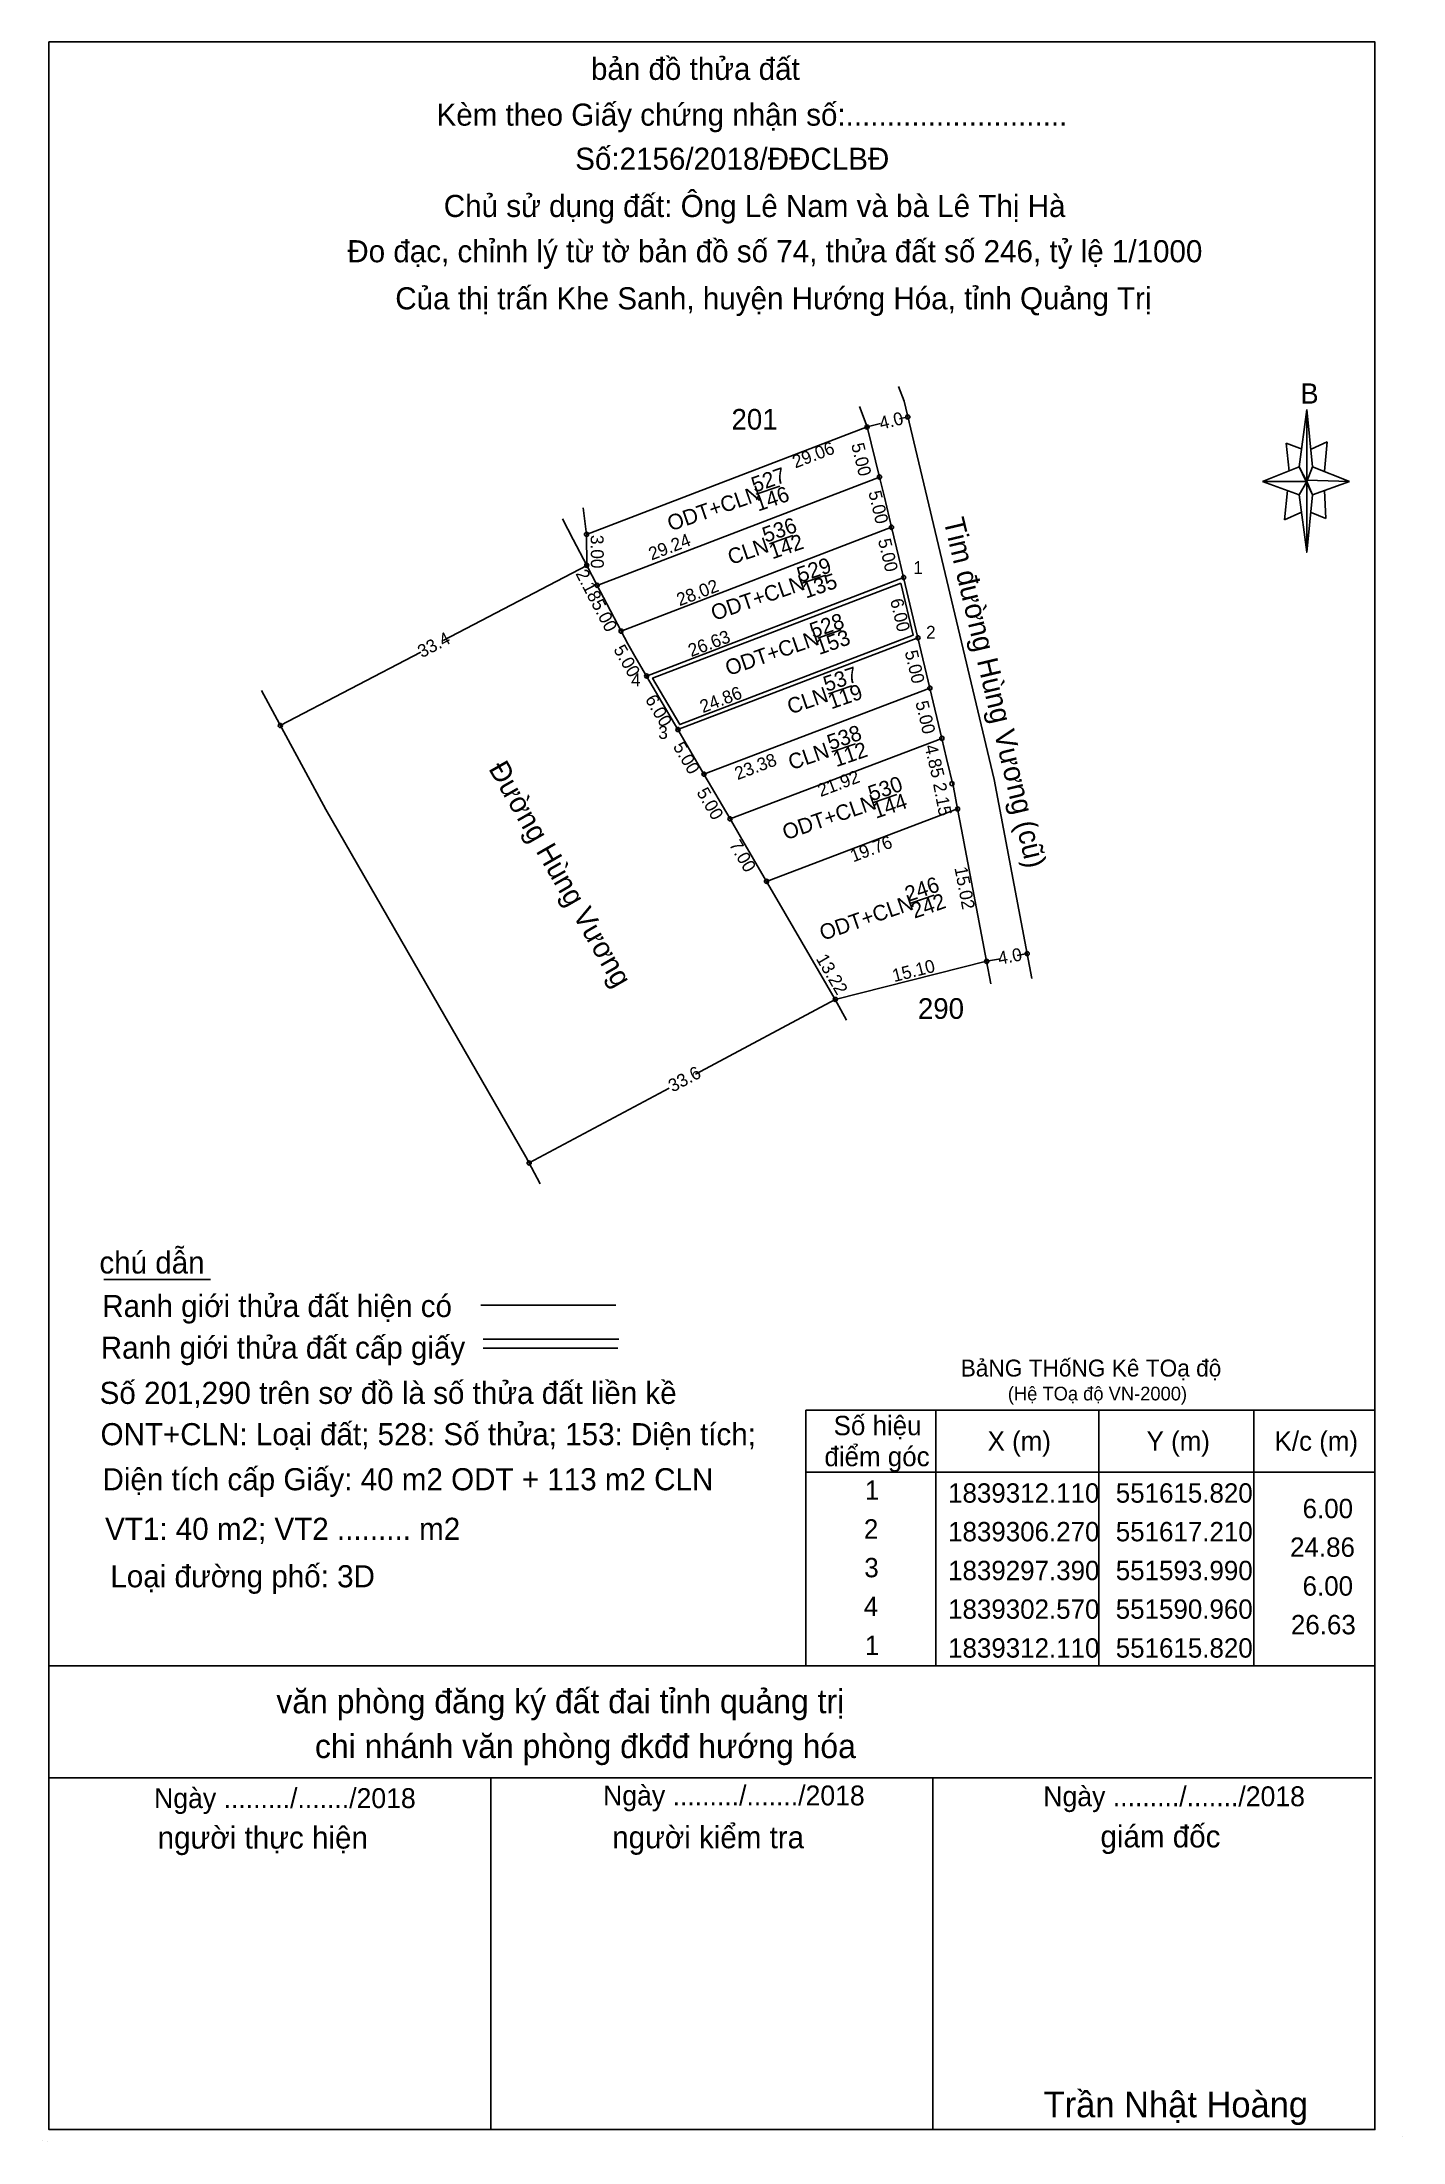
# Model space of a CAD drawing. Extents: x 549542 to 551639, y 1839142 to 1839580.
# Drawn here: x 550073.3 to 550205, y 1839142.1 to 1839345.4 of the extents above; entities that cross this region are included whole.
import ezdxf

# ---------------------------------------------------------------- set-up
doc = ezdxf.new("R2010")
doc.units = 0
for name, color, linetype in [('Level 1', 7, 'Continuous'), ('Level 10', 7, 'Continuous'), ('Level 17', 7, 'Continuous'), ('Level 5', 7, 'Continuous'), ('Level 55', 7, 'Continuous'), ('Level 6', 7, 'Continuous'), ('Level 63', 7, 'Continuous')]:
    doc.layers.add(name, color=color, linetype=linetype)

msp = doc.modelspace()

# ---------------------------------------------------------------- texts
at = {"layer": 'Level 1'}
for s, p in [('527', (550142.26, 1839301.73)), ('ODT+CLN', (550134.13, 1839297.99)), ('146', (550142.59, 1839299.9)), ('536', (550143.32, 1839296.88)), ('CLN', (550139.97, 1839294.73)), ('142', (550143.97, 1839295.28)), ('ODT+CLN', (550138.35, 1839289.32)), ('529', (550146.66, 1839293.01)), ('135', (550147.22, 1839291.48)), ('528', (550147.9, 1839287.62)), ('ODT+CLN', (550139.73, 1839283.99)), ('153', (550148.49, 1839286.02)), ('537', (550149.22, 1839282.44)), ('CLN', (550145.72, 1839280.26)), ('119', (550149.67, 1839280.76)), ('CLN', (550145.82, 1839274.87)), ('538', (550149.59, 1839276.79)), ('112', (550150.15, 1839275.16)), ('530', (550153.55, 1839271.85)), ('ODT+CLN', (550145.26, 1839268.09)), ('144', (550153.99, 1839270.17)), ('246', (550157.1, 1839262.11)), ('ODT+CLN', (550148.85, 1839258.36)), ('242', (550157.72, 1839260.5))]:
    msp.add_text(s, height=1.5, rotation=19.0872, dxfattribs=at).set_placement(p)
for s, height, p in [('BảNG THốNG Kê TOạ độ ', 1.6387, (550162.19, 1839216.19)), ('(Hệ TOạ độ VN-2000)', 1.3252, (550166.75, 1839213.88))]:
    msp.add_text(s, height=height, dxfattribs=at).set_placement(p)
at = {"layer": 'Level 10'}
for s, p in [('201', (550140.02, 1839307.84)), ('290', (550158.05, 1839250.81))]:
    msp.add_text(s, height=2, dxfattribs=at).set_placement(p)
for s, height, rotation, p in [('4.0', 1.25, 13.8308, (550154.49, 1839307.83)), ('Tim đường Hùng Vương (cũ)', 2, 283.3826, (550160.52, 1839299.06)), ('33.4', 1.25, 27.607, (550110.07, 1839285.71)), ('Đường Hùng Vương', 2, 299.8951, (550116.47, 1839275.03)), ('4.0', 1.25, 10.6902, (550165.92, 1839256.05)), ('33.6', 1.25, 28.1297, (550134.33, 1839243.67))]:
    msp.add_text(s, height=height, rotation=rotation, dxfattribs=at).set_placement(p)
at = {"layer": 'Level 5'}
for s, height, p in [('bản đồ thửa đất', 2.1375, (550126.43, 1839341.69)), ('Kèm theo Giấy chứng nhận số:...........................', 2.1375, (550111.49, 1839337.26)), ('Số:2156/2018/ĐĐCLBĐ', 2.14, (550124.9, 1839332.99)), ('Chủ sử dụng đất: Ông Lê Nam và bà Lê Thị Hà', 2.14, (550112.19, 1839328.42)), ('Đo đạc, chỉnh lý từ tờ bản đồ số 74, thửa đất số 246, tỷ lệ 1/1000 ', 2.14, (550102.86, 1839324.04)), ('Của thị trấn Khe Sanh, huyện Hướng Hóa, tỉnh Quảng Trị', 2.14, (550107.5, 1839319.48)), ('B', 1.96, (550195.06, 1839310.36)), ('văn phòng đăng ký đất đai tỉnh quảng trị', 2.3084, (550096, 1839183.6)), ('chi nhánh văn phòng đkđđ hướng hóa', 2.3084, (550099.73, 1839179.26)), ('Ngày ........./......./2018', 1.9237, (550084.17, 1839174.42)), ('Ngày ........./......./2018', 1.9237, (550127.6, 1839174.68)), ('Ngày ........./......./2018', 1.9237, (550170.18, 1839174.6)), ('người thực hiện', 2.14, (550084.51, 1839170.5)), ('người kiểm tra', 2.1375, (550128.48, 1839170.53)), ('giám đốc', 2.138, (550175.71, 1839170.61)), ('Trần Nhật Hoàng', 2.4937, (550170.21, 1839144.49))]:
    msp.add_text(s, height=height, dxfattribs=at).set_placement(p)
at = {"layer": 'Level 6'}
for s, height, p in [('chú dẫn', 2.138, (550078.88, 1839226.16)), ('Ranh giới thửa đất hiện có ', 2.1375, (550079.16, 1839221.95)), ('Ranh giới thửa đất cấp giấy', 2.1375, (550079.01, 1839217.92)), ('Số 201,290 trên sơ đồ là số thửa đất liền kề', 2.14, (550078.9, 1839213.54)), ('ONT+CLN: Loại đất; 528: Số thửa; 153: Diện tích;', 2.14, (550078.99, 1839209.54)), ('Diện tích cấp Giấy: 40 m2 ODT + 113 m2 CLN', 2.14, (550079.18, 1839205.18)), ('VT1: 40 m2; VT2 ......... m2', 2.14, (550079.43, 1839200.38)), ('Loại đường phố: 3D', 2.14, (550079.94, 1839195.79))]:
    msp.add_text(s, height=height, dxfattribs=at).set_placement(p)
at = {"layer": 'Level 63'}
for s, height, rotation, p in [('29.06', 1.25, 20.9738, (550146.2, 1839304.08)), ('5.00', 1.25, 283.8972, (550151.59, 1839306.39)), ('5.00', 1.25, 283.5359, (550153.25, 1839301.78)), ('29.24', 1.25, 21.0009, (550132.29, 1839295.17)), ('3.00', 1.25, 270.382, (550126.4, 1839297.65)), ('5.00', 1.25, 283.5359, (550154.18, 1839297.14)), ('2.18', 1.249, 297.6238, (550124.9, 1839293.91)), ('28.02', 1.25, 21.0155, (550135, 1839290.74)), ('5.00', 1.25, 297.5396, (550126.42, 1839291.02)), ('6.00', 1.25, 283.3881, (550155.35, 1839291.34)), ('26.63', 1.25, 20.9943, (550136.12, 1839285.82)), ('5.00', 1.25, 299.5886, (550128.56, 1839286.58)), ('5.00', 1.25, 283.2864, (550156.77, 1839286.33)), ('6.00', 1.25, 300.3252, (550131.62, 1839281.74)), ('24.86', 1.249, 20.9283, (550137.25, 1839280.39)), ('5.00', 1.25, 283.4244, (550157.8, 1839281.44)), ('5.00', 1.25, 300.2564, (550134.32, 1839277.17)), ('23.38', 1.25, 20.8686, (550140.61, 1839273.91)), ('4.85', 1.25, 283.3487, (550158.68, 1839277.2)), ('21.92', 1.25, 20.8161, (550148.64, 1839272.27)), ('2.15', 1.25, 280.7344, (550159.51, 1839273.56)), ('5.00', 1.249, 300.2564, (550136.6, 1839272.74)), ('7.00', 1.25, 300.2623, (550139.74, 1839267.68)), ('19.76', 1.249, 20.7732, (550151.79, 1839265.95)), ('15.02', 1.25, 280.7861, (550161.58, 1839265.42)), ('13.22', 1.25, 300.1909, (550148.15, 1839256.64)), ('15.10', 1.25, 14.1467, (550155.75, 1839254.36))]:
    msp.add_text(s, height=height, rotation=rotation, dxfattribs=at).set_placement(p)
for s, height, p in [(' 1', 1.25, (550157.14, 1839293.86)), (' 2', 1.25, (550158.37, 1839287.6)), (' 4', 1.25, (550129.84, 1839282.99)), (' 3', 1.25, (550132.47, 1839277.91)), ('Số hiệu', 1.875, (550149.9, 1839210.51)), ('X (m)', 1.875, (550164.79, 1839209.01)), ('Y (m)', 1.875, (550180.17, 1839209.01)), ('K/c (m)', 1.875, (550192.55, 1839209.01)), ('điểm góc', 1.875, (550149.01, 1839207.51)), (' 1', 1.875, (550152.23, 1839204.26)), ('1839312.110', 1.8749, (550160.97, 1839203.98)), ('551615.820', 1.875, (550177.19, 1839203.98)), ('6.00', 1.875, (550195.26, 1839202.48)), (' 2', 1.875, (550152.13, 1839200.5)), ('1839306.270', 1.8749, (550160.97, 1839200.24)), ('551617.210', 1.875, (550177.19, 1839200.24)), ('24.86', 1.875, (550194.05, 1839198.74)), (' 3', 1.875, (550152.17, 1839196.76)), ('1839297.390', 1.8749, (550160.97, 1839196.48)), ('551593.990', 1.875, (550177.19, 1839196.48)), ('6.00', 1.875, (550195.26, 1839194.98)), (' 4', 1.875, (550152.12, 1839193)), ('1839302.570', 1.8749, (550160.97, 1839192.74)), ('551590.960', 1.875, (550177.19, 1839192.74)), ('26.63', 1.875, (550194.13, 1839191.24)), (' 1', 1.875, (550152.23, 1839189.24)), ('1839312.110', 1.8749, (550160.97, 1839188.98)), ('551615.820', 1.875, (550177.19, 1839188.98))]:
    msp.add_text(s, height=height, dxfattribs=at).set_placement(p)

# ---------------------------------------------------------------- linework, layer by layer
at = {"layer": 'Level 1'}
for centre in [(550157.07, 1839309.07), (550096.38, 1839279.2), (550168.62, 1839257.12), (550120.45, 1839236.86)]:
    msp.add_circle(centre, 0.2, dxfattribs=at)
at = {"layer": 'Level 10'}
for p, q in [((550156.71, 1839310.6), (550156.16, 1839312)), ((550153.13, 1839308.1), (550152.41, 1839310.09)), ((550156.71, 1839310.6), (550165.42, 1839273.99)), ((550126, 1839297.7), (550153.13, 1839308.1)), ((550154.42, 1839308.42), (550153.13, 1839308.1)), ((550153.13, 1839308.1), (550154.33, 1839303.25)), ((550157.07, 1839309.07), (550156.28, 1839308.88)), ((550154.33, 1839303.25), (550154.81, 1839301.3)), ((550125.68, 1839300.28), (550126, 1839297.7)), ((550154.81, 1839301.3), (550155.5, 1839298.39)), ((550124.71, 1839297.2), (550123.66, 1839299.22)), ((550155.5, 1839298.39), (550156.2, 1839295.46)), ((550126.02, 1839294.7), (550124.71, 1839297.2)), ((550112.14, 1839287.44), (550126.02, 1839294.7)), ((550127.03, 1839292.77), (550126.02, 1839294.7)), ((550156.2, 1839295.46), (550156.67, 1839293.53)), ((550127.97, 1839290.98), (550127.03, 1839292.77)), ((550156.67, 1839293.53), (550158.06, 1839287.69)), ((550127.97, 1839290.98), (550129.34, 1839288.34)), ((550129.34, 1839288.34), (550129.99, 1839287.1)), ((550158.06, 1839287.69), (550159.21, 1839282.82)), ((550096.38, 1839279.2), (550109.96, 1839286.3)), ((550129.99, 1839287.1), (550130.81, 1839285.7)), ((550130.81, 1839285.7), (550131.81, 1839283.99)), ((550131.81, 1839283.99), (550134.84, 1839278.81)), ((550100.78, 1839271.08), (550094.55, 1839282.58)), ((550159.21, 1839282.82), (550160.37, 1839277.96)), ((550134.84, 1839278.81), (550137.36, 1839274.49)), ((550160.37, 1839277.96), (550160.83, 1839276)), ((550160.83, 1839276), (550161.49, 1839273.24)), ((550137.36, 1839274.49), (550139.88, 1839270.17)), ((550169.07, 1839254.72), (550165.42, 1839273.99)), ((550161.89, 1839271.13), (550161.49, 1839273.24)), ((550120.12, 1839237.44), (550100.78, 1839271.08)), ((550139.88, 1839270.17), (550140.89, 1839268.43)), ((550162.27, 1839269.15), (550161.89, 1839271.13)), ((550140.89, 1839268.43), (550143.41, 1839264.12)), ((550164.7, 1839256.38), (550162.27, 1839269.15)), ((550143.41, 1839264.12), (550144.42, 1839262.38)), ((550144.42, 1839262.38), (550150.06, 1839252.69)), ((550168.62, 1839257.12), (550167.66, 1839256.94)), ((550166.04, 1839256.63), (550164.7, 1839256.38)), ((550165.11, 1839254.21), (550164.7, 1839256.38)), ((550136.54, 1839245.46), (550150.06, 1839252.69)), ((550151.14, 1839250.67), (550150.06, 1839252.69)), ((550120.45, 1839236.86), (550134, 1839244.1)), ((550121.52, 1839234.83), (550120.12, 1839237.44))]:
    msp.add_line(p, q, dxfattribs=at)
for points in [[(550126, 1839297.7), (550126.02, 1839294.7)], [(550164.7, 1839256.38), (550150.06, 1839252.69)]]:
    msp.add_lwpolyline(points, dxfattribs=at)
at = {"layer": 'Level 17'}
msp.add_line((550079.31, 1839225.57), (550089.63, 1839225.57), dxfattribs=at)
at = {"layer": 'Level 5'}
for p, q in [((550194.94, 1839304.24), (550195.66, 1839309.8)), ((550195.23, 1839305.95), (550193.66, 1839306.52)), ((550193.66, 1839306.52), (550193.95, 1839303.81)), ((550196.08, 1839305.95), (550197.65, 1839306.66)), ((550197.65, 1839306.66), (550197.37, 1839303.81)), ((550194.94, 1839304.24), (550191.38, 1839302.81)), ((550191.38, 1839302.81), (550194.94, 1839304.24)), ((550195.66, 1839302.81), (550194.94, 1839304.24)), ((550194.94, 1839304.24), (550196.23, 1839301.53)), ((550196.23, 1839304.24), (550199.79, 1839302.81)), ((550194.94, 1839301.53), (550191.38, 1839302.81)), ((550195.66, 1839302.81), (550191.38, 1839302.81)), ((550193.8, 1839301.96), (550193.52, 1839299.11)), ((550199.79, 1839302.81), (550195.66, 1839302.96)), ((550195.66, 1839302.96), (550195.66, 1839302.81)), ((550195.66, 1839302.81), (550196.23, 1839301.53)), ((550196.23, 1839301.53), (550199.79, 1839302.81)), ((550196.23, 1839301.53), (550199.79, 1839302.81)), ((550197.37, 1839301.96), (550197.51, 1839299.25)), ((550193.52, 1839299.11), (550195.09, 1839299.82)), ((550196.23, 1839301.53), (550195.66, 1839295.97)), ((550197.51, 1839299.25), (550196.08, 1839299.82)), ((550074, 1839188.19), (550202.25, 1839188.19)), ((550074, 1839177.36), (550201.96, 1839177.36)), ((550074, 1839177.36), (550201.96, 1839177.36)), ((550074, 1839177.36), (550201.96, 1839177.36)), ((550074, 1839143.3), (550074, 1839177.36)), ((550116.75, 1839143.3), (550116.75, 1839177.36)), ((550159.5, 1839143.3), (550159.5, 1839177.36)), ((550202.25, 1839143.3), (550074, 1839143.3)), ((550073.33, 1839142.21), (550073.33, 1839142.21)), ((550073.33, 1839142.21), (550073.33, 1839142.21)), ((550073.33, 1839142.21), (550073.33, 1839142.21)), ((550073.9, 1839142.1), (550073.9, 1839142.1)), ((550073.9, 1839142.1), (550073.9, 1839142.1)), ((550073.9, 1839142.1), (550073.9, 1839142.1))]:
    msp.add_line(p, q, dxfattribs=at)
for points in [[(550074, 1839345.36), (550202.25, 1839345.36), (550202.25, 1839143.3), (550074, 1839143.3)], [(550195.66, 1839309.8), (550196.23, 1839304.24), (550195.66, 1839302.81)], [(550195.66, 1839302.81), (550195.66, 1839295.97), (550194.94, 1839301.53)]]:
    msp.add_lwpolyline(points, close=True, dxfattribs=at)
at = {"layer": 'Level 55'}
for p, q in [((550154.33, 1839303.25), (550127.03, 1839292.77)), ((550155.5, 1839298.39), (550129.34, 1839288.34)), ((550131.81, 1839283.99), (550156.67, 1839293.53)), ((550158.06, 1839287.69), (550134.84, 1839278.81)), ((550137.36, 1839274.49), (550159.21, 1839282.82)), ((550160.37, 1839277.96), (550139.88, 1839270.17)), ((550161.89, 1839271.13), (550143.41, 1839264.12))]:
    msp.add_line(p, q, dxfattribs=at)
msp.add_lwpolyline([(550156.39, 1839292.99), (550157.59, 1839287.94), (550135.01, 1839279.3), (550132.39, 1839283.79)], close=True, dxfattribs=at)
at = {"layer": 'Level 6'}
for p, q in [((550115.79, 1839223.1), (550128.83, 1839223.1)), ((550116, 1839219.8), (550129.11, 1839219.8)), ((550116, 1839218.92), (550129.02, 1839218.92)), ((550204.97, 1839142.59), (550204.97, 1839142.59)), ((550204.97, 1839142.59), (550204.97, 1839142.59)), ((550204.97, 1839142.59), (550204.97, 1839142.59))]:
    msp.add_line(p, q, dxfattribs=at)
at = {"layer": 'Level 63'}
for p, q in [((550142.42, 1839301.6), (550144.68, 1839302.38)), ((550143.7, 1839296.8), (550145.96, 1839297.58)), ((550146.87, 1839292.98), (550149.13, 1839293.76)), ((550148.36, 1839287.67), (550150.62, 1839288.45)), ((550149.41, 1839282.26), (550151.67, 1839283.04)), ((550149.74, 1839276.65), (550152, 1839277.43)), ((550153.74, 1839271.75), (550156, 1839272.53)), ((550157.36, 1839262), (550159.62, 1839262.78)), ((550159.8, 1839212.94), (550159.8, 1839188.19)), ((550175.55, 1839212.94), (550175.55, 1839188.19)), ((550190.55, 1839212.94), (550190.55, 1839188.19)), ((550147.2, 1839206.94), (550202.25, 1839206.94))]:
    msp.add_line(p, q, dxfattribs=at)
msp.add_lwpolyline([(550147.2, 1839212.94), (550202.25, 1839212.94), (550202.25, 1839188.19), (550147.2, 1839188.19)], close=True, dxfattribs=at)
for centre in [(550153.13, 1839308.1), (550154.33, 1839303.25), (550126, 1839297.7), (550155.5, 1839298.39), (550126.02, 1839294.7), (550156.67, 1839293.53), (550127.03, 1839292.77), (550129.34, 1839288.34), (550158.06, 1839287.69), (550131.81, 1839283.99), (550159.21, 1839282.82), (550134.84, 1839278.81), (550160.37, 1839277.96), (550137.36, 1839274.49), (550161.34, 1839273.57), (550161.89, 1839271.13), (550139.88, 1839270.17), (550143.41, 1839264.12), (550164.7, 1839256.38), (550150.06, 1839252.69)]:
    msp.add_circle(centre, 0.2, dxfattribs=at)

msp.set_redraw_order([(e.dxf.handle, doc.entitydb.next_handle()) for e in msp.query("TEXT MTEXT ATTDEF DIMENSION ARC_DIMENSION")])  # texts and dimensions are drawn at this point

doc.saveas('drawing.dxf')
